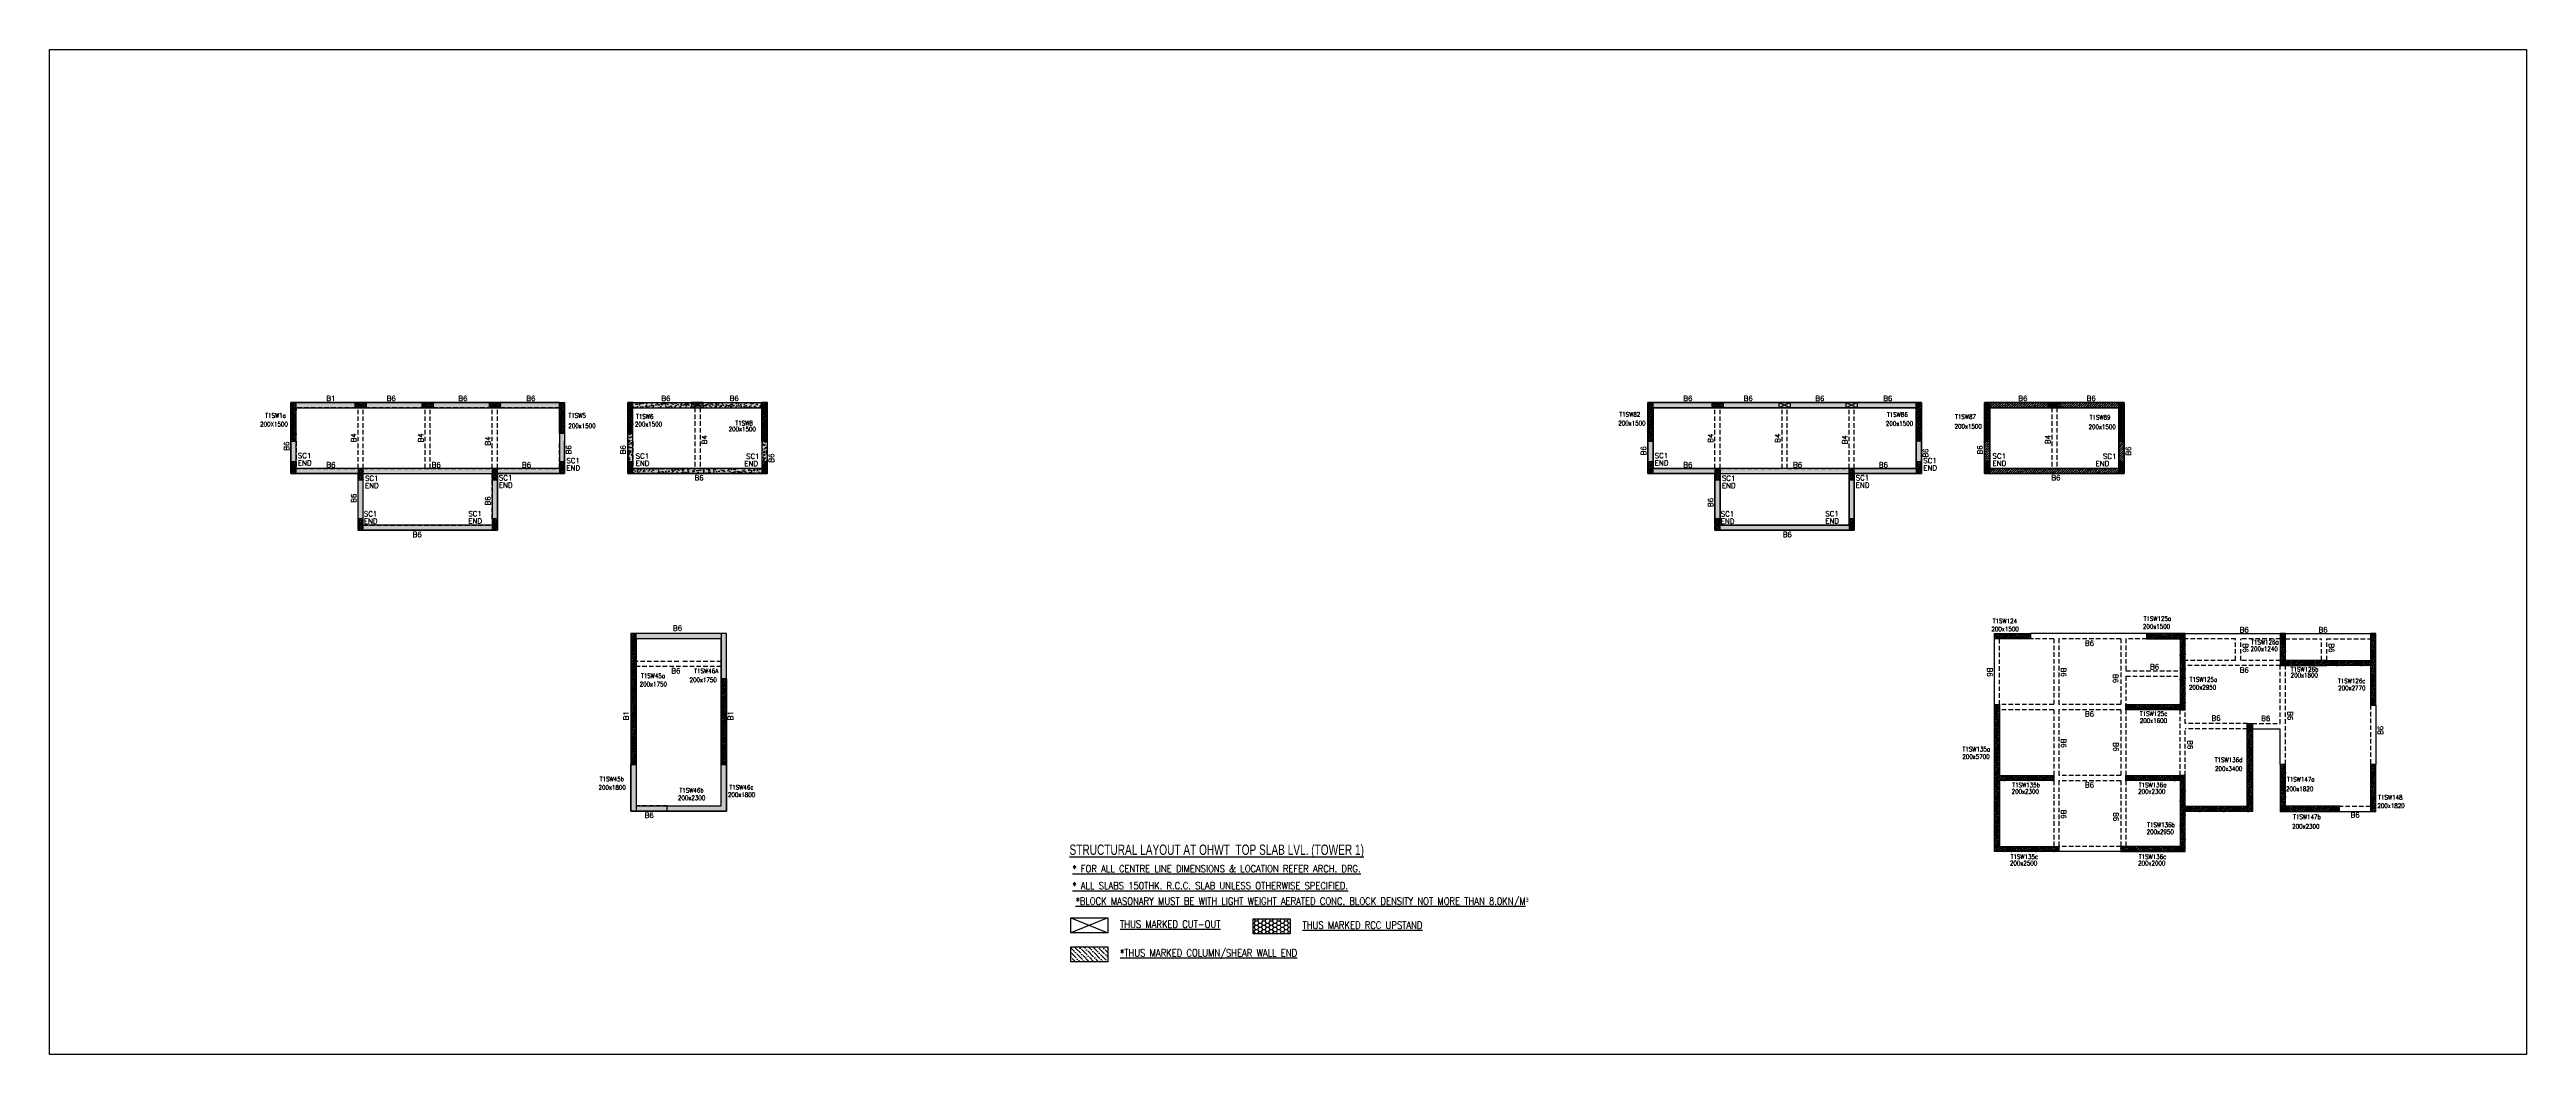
# Model space of a CAD drawing. Header units: millimetres. Extents: x 1078357 to 2594950, y -4969473 to -4636555.
# Drawn here: x 2498978 to 2594950, y -4675934 to -4636994 of the extents above; entities that cross this region are included whole.
import ezdxf

# ---------------------------------------------------------------- set-up
doc = ezdxf.new("R2010")
doc.units = ezdxf.units.MM
doc.header["$PDMODE"] = 35
for name, pattern in [('CENTER', [2, 1.25, -0.25, 0.25, -0.25]), ('CONTINOUS', [0]), ('HIDDEN', [0.375, 0.25, -0.125])]:
    doc.linetypes.add(name, pattern=pattern)
doc.layers.get('0').update_dxf_attribs({"lineweight": 0})
for name, color, linetype in [('B-200x300', 212, 'HIDDEN'), ('B-200x650', 241, 'HIDDEN'), ('NON STR. RCC WALL', 6, 'Continuous'), ('RCC WALL', 6, 'Continuous'), ('S TEXT', 7, 'Continuous'), ('S-COLUMN_SHEAR WALL', 1, 'Continuous'), ('S-CUT OUT', 3, 'Continuous'), ('S-LEGEND', 7, 'Continuous'), ('S.STUB COL', 6, 'Continuous')]:
    doc.layers.add(name, color=color, linetype=linetype)
for name, color, linetype, lineweight in [('Boundary', 40, 'Continuous', 30), ('COL. NO.', 30, 'Continuous', 25), ('COL. SIZE', 7, 'Continuous', 25), ('Origin', 40, 'Continuous', 30), ('RCC UPSTAND', 43, 'Continuous', 30)]:
    doc.layers.add(name, color=color, linetype=linetype, lineweight=lineweight)
doc.styles.add('ROMANS', font='romans.shx', dxfattribs={"width": 0.85})
doc.styles.add('SANSSERIF', font='sas_____.pfb')
pattern_1 = [(45, (2511031.77, -4821952.45), (33.67596, 123.478522), [158.75, -31.75, 0, -31.75])]
pattern_2 = [(45, (3444725.58, -9359796.776), (25.25697034, 92.60889125), [119.0625, -23.8125, 0, -23.8125])]
pattern_3 = [(45, (3444725.58, -9359796.776), (25.25697034, 92.60889125), [119.0625, -23.8125, 0, -23.8125])]
pattern_4 = [(45, (3463934.174, -9366698.59), (25.25697034, 92.60889125), [119.0625, -23.8125, 0, -23.8125])]

msp = doc.modelspace()

# ---------------------------------------------------------------- hatches: boundary and pattern name
at = {"linetype": 'CONTINOUS', "ltscale": 700}
h = msp.add_hatch(dxfattribs=at)
h.set_pattern_fill('ANSI36', color=8, scale=15)
h.set_pattern_definition(pattern_3)
h.paths.add_polyline_path([(2510806.8, -4650673.8), (2510806.8, -4650873.8), (2511256.8, -4650873.8), (2511256.8, -4650673.8)])
h = msp.add_hatch(dxfattribs=at)
h.set_pattern_fill('ANSI36', color=8, scale=15)
h.set_pattern_definition(pattern_3)
h.paths.add_polyline_path([(2513406.8, -4650673.7), (2513406.8, -4650873.7), (2513856.8, -4650873.7), (2513856.8, -4650673.7)])
h = msp.add_hatch(dxfattribs=at)
h.set_pattern_fill('ANSI36', color=8, scale=15)
h.set_pattern_definition(pattern_3)
h.paths.add_polyline_path([(2516006.8, -4650673.8), (2516006.8, -4650873.8), (2516456.8, -4650873.8), (2516456.8, -4650673.8)])
h = msp.add_hatch(dxfattribs=at)
h.set_pattern_fill('ANSI36', color=8, scale=15)
h.set_pattern_definition(pattern_3)
h.paths.add_polyline_path([(2563381.8, -4650673.8), (2563381.8, -4650873.8), (2563831.8, -4650873.8), (2563831.8, -4650673.8)])
h = msp.add_hatch(dxfattribs=at)
h.set_pattern_fill('ANSI36', color=8, scale=15)
h.set_pattern_definition(pattern_3)
h.paths.add_polyline_path([(2576431.8, -4650673.8), (2576431.8, -4650873.8), (2576881.8, -4650873.8), (2576881.8, -4650673.8)])
h = msp.add_hatch(dxfattribs=at)
h.set_pattern_fill('ANSI36', color=8, scale=15)
h.set_pattern_definition(pattern_3)
h.paths.add_polyline_path([(2508331.8, -4653423.8), (2508531.8, -4653423.8), (2508531.8, -4652973.8), (2508331.8, -4652973.8)])
h = msp.add_hatch(dxfattribs=at)
h.set_pattern_fill('ANSI36', color=8, scale=15)
h.set_pattern_definition(pattern_3)
h.paths.add_polyline_path([(2510931.8, -4653673.8), (2511131.8, -4653673.8), (2511131.8, -4653223.8), (2510931.8, -4653223.8)])
h = msp.add_hatch(dxfattribs=at)
h.set_pattern_fill('ANSI36', color=8, scale=15)
h.set_pattern_definition(pattern_3)
h.paths.add_polyline_path([(2516131.8, -4653673.8), (2516331.8, -4653673.8), (2516331.8, -4653223.8), (2516131.8, -4653223.8)])
h = msp.add_hatch(dxfattribs=at)
h.set_pattern_fill('ANSI36', color=8, scale=15)
h.set_pattern_definition(pattern_3)
h.paths.add_polyline_path([(2518731.8, -4653423.8), (2518931.8, -4653423.8), (2518931.8, -4652973.8), (2518731.8, -4652973.8)])
h = msp.add_hatch(dxfattribs=at)
h.set_pattern_fill('ANSI36', color=8, scale=15)
h.set_pattern_definition(pattern_3)
h.paths.add_polyline_path([(2521381.8, -4653423.8), (2521581.8, -4653423.8), (2521581.8, -4652973.8), (2521381.8, -4652973.8)])
h = msp.add_hatch(dxfattribs=at)
h.set_pattern_fill('ANSI36', color=8, scale=15)
h.set_pattern_definition(pattern_3)
h.paths.add_polyline_path([(2526581.8, -4653423.8), (2526781.8, -4653423.8), (2526781.8, -4652973.8), (2526581.8, -4652973.8)])
h = msp.add_hatch(dxfattribs=at)
h.set_pattern_fill('ANSI36', color=8, scale=15)
h.set_pattern_definition(pattern_3)
h.paths.add_polyline_path([(2560906.8, -4653423.8), (2561106.8, -4653423.8), (2561106.8, -4652973.8), (2560906.8, -4652973.8)])
h = msp.add_hatch(dxfattribs=at)
h.set_pattern_fill('ANSI36', color=8, scale=15)
h.set_pattern_definition(pattern_3)
h.paths.add_polyline_path([(2563506.8, -4653673.8), (2563706.8, -4653673.8), (2563706.8, -4653223.8), (2563506.8, -4653223.8)])
h = msp.add_hatch(dxfattribs=at)
h.set_pattern_fill('ANSI36', color=8, scale=15)
h.set_pattern_definition(pattern_3)
h.paths.add_polyline_path([(2568706.8, -4653673.8), (2568906.8, -4653673.8), (2568906.8, -4653223.8), (2568706.8, -4653223.8)])
h = msp.add_hatch(dxfattribs=at)
h.set_pattern_fill('ANSI36', color=8, scale=15)
h.set_pattern_definition(pattern_3)
h.paths.add_polyline_path([(2571306.8, -4653423.8), (2571506.8, -4653423.8), (2571506.8, -4652973.8), (2571306.8, -4652973.8)])
h = msp.add_hatch(dxfattribs=at)
h.set_pattern_fill('ANSI36', color=8, scale=15)
h.set_pattern_definition(pattern_3)
h.paths.add_polyline_path([(2573956.8, -4653415.6), (2574156.8, -4653415.6), (2574156.8, -4652965.6), (2573956.8, -4652965.6)])
h = msp.add_hatch(dxfattribs=at)
h.set_pattern_fill('ANSI36', color=8, scale=15)
h.set_pattern_definition(pattern_3)
h.paths.add_polyline_path([(2579156.8, -4653415.6), (2579356.8, -4653415.6), (2579356.8, -4652965.6), (2579156.8, -4652965.6)])
h = msp.add_hatch(dxfattribs=at)
h.set_pattern_fill('ANSI36', color=8, scale=15)
h.set_pattern_definition(pattern_3)
h.paths.add_polyline_path([(2510931.8, -4655623.7), (2511131.8, -4655623.7), (2511131.8, -4655173.7), (2510931.8, -4655173.7)])
h = msp.add_hatch(dxfattribs=at)
h.set_pattern_fill('ANSI36', color=8, scale=15)
h.set_pattern_definition(pattern_3)
h.paths.add_polyline_path([(2516131.8, -4655623.7), (2516331.8, -4655623.7), (2516331.8, -4655173.7), (2516131.8, -4655173.7)])
h = msp.add_hatch(dxfattribs=at)
h.set_pattern_fill('ANSI36', color=8, scale=15)
h.set_pattern_definition(pattern_3)
h.paths.add_polyline_path([(2563506.8, -4655623.8), (2563706.8, -4655623.8), (2563706.8, -4655173.8), (2563506.8, -4655173.8)])
h = msp.add_hatch(dxfattribs=at)
h.set_pattern_fill('ANSI36', color=8, scale=15)
h.set_pattern_definition(pattern_3)
h.paths.add_polyline_path([(2568706.8, -4655623.8), (2568906.8, -4655623.8), (2568906.8, -4655173.8), (2568706.8, -4655173.8)])
at = {"layer": 'RCC UPSTAND'}
h = msp.add_hatch(dxfattribs=at)
h.set_pattern_fill('HONEY', color=8, scale=15)
h.set_pattern_definition([(0, (1413807.055, -137933.264), (71.4375, 41.24445968), [47.625, -95.25]), (120, (1413807.055, -137933.264), (-71.43749984, 41.24445995), [47.625, -95.25]), (60, (1413807.055, -137933.264), (1.6e-07, 82.48891962), [-95.25, 47.625])])
h.paths.add_polyline_path([(2508331.8, -4650673.8), (2518931.8, -4650673.8), (2518931.8, -4653423.8), (2516331.8, -4653423.8), (2516331.8, -4655623.7), (2510931.8, -4655623.7), (2510931.8, -4653423.8), (2508331.8, -4653423.8)])
h.paths.add_polyline_path([(2508531.8, -4650873.8), (2518731.8, -4650873.8), (2518731.8, -4653223.8), (2516131.8, -4653223.8), (2516131.8, -4655423.7), (2511131.8, -4655423.7), (2511131.8, -4653223.8), (2508531.8, -4653223.8)], flags=16)
h = msp.add_hatch(dxfattribs=at)
h.set_pattern_fill('HONEY', color=8, scale=15)
h.set_pattern_definition([(0, (316582.34, 4546085.923), (71.4375, 41.24445968), [47.625, -95.25]), (120, (316582.34, 4546085.923), (-71.43749984, 41.24445995), [47.625, -95.25]), (60, (316582.34, 4546085.923), (1.6e-07, 82.48891962), [-95.25, 47.625])])
h.paths.add_polyline_path([(2521381.8, -4650673.8), (2526781.8, -4650673.8), (2526781.8, -4653423.8), (2521381.8, -4653423.8)])
h.paths.add_polyline_path([(2521581.8, -4650873.8), (2526581.8, -4650873.8), (2526581.8, -4653223.8), (2521581.8, -4653223.8)], flags=16)
h = msp.add_hatch(dxfattribs=at)
h.set_pattern_fill('HONEY', color=8, scale=15, angle=180)
h.set_pattern_definition([(0, (1401235.126, -137933.227), (71.4375, 41.24445968), [47.625, -95.25]), (120, (1401235.126, -137933.227), (-71.43749984, 41.24445995), [47.625, -95.25]), (60, (1401235.126, -137933.227), (1.6e-07, 82.48891962), [-95.25, 47.625])])
h.paths.add_polyline_path([(2571506.8, -4650673.7), (2560906.8, -4650673.7), (2560906.8, -4653423.8), (2563506.8, -4653423.8), (2563506.8, -4655623.7), (2568906.8, -4655623.7), (2568906.8, -4653423.8), (2571506.8, -4653423.8)])
h.paths.add_polyline_path([(2571306.8, -4650873.7), (2561106.8, -4650873.7), (2561106.8, -4653223.8), (2563706.8, -4653223.8), (2563706.8, -4655423.7), (2568706.8, -4655423.7), (2568706.8, -4653223.8), (2571306.8, -4653223.8)], flags=16)
h = msp.add_hatch(dxfattribs=at)
h.set_pattern_fill('HONEY', color=8, scale=15, angle=180)
h.set_pattern_definition([(0, (324910.41, 4546085.913), (71.4375, 41.24445968), [47.625, -95.25]), (120, (324910.41, 4546085.913), (-71.43749984, 41.24445995), [47.625, -95.25]), (60, (324910.41, 4546085.913), (1.6e-07, 82.48891962), [-95.25, 47.625])])
h.paths.add_polyline_path([(2579356.8, -4650673.8), (2573956.8, -4650673.8), (2573956.8, -4653423.8), (2579356.8, -4653423.8)])
h.paths.add_polyline_path([(2579156.8, -4650873.8), (2574156.8, -4650873.8), (2574156.8, -4653223.8), (2579156.8, -4653223.8)], flags=16)
h = msp.add_hatch(dxfattribs=at)
h.set_pattern_fill('HONEY', color=8, scale=15)
h.set_pattern_definition([(0, (2511031.77, -4821952.45), (71.4375, 41.24446), [47.625, -95.25]), (120, (2511031.77, -4821952.45), (-71.4375, 41.24446), [47.625, -95.25]), (60, (2511031.77, -4821952.45), (2e-07, 82.48892), [-95.25, 47.625])])
h.paths.add_polyline_path([(2521506.8, -4666503.8), (2525206.8, -4666503.8), (2525206.8, -4659623.9), (2521506.8, -4659623.9)])
h.paths.add_polyline_path([(2521706.8, -4666303.8), (2525006.8, -4666303.8), (2525006.8, -4659823.9), (2521706.8, -4659823.9)], flags=16)
h = msp.add_hatch(dxfattribs=at)
h.set_pattern_fill('HONEY', color=8, scale=30)
h.set_pattern_definition([(0, (2479408.38, -4712661.82), (142.875, 82.48892), [95.25, -190.5]), (120, (2479408.38, -4712661.82), (-142.875, 82.48892), [95.25, -190.5]), (60, (2479408.38, -4712661.82), (3e-07, 164.97784), [-190.5, 95.25])])
h.paths.add_polyline_path([(2545616.7, -4670682), (2547052.2, -4670682), (2547052.2, -4671263.4), (2545616.7, -4671263.4)])
at = {"layer": 'RCC WALL', "ltscale": 700}
h = msp.add_hatch(dxfattribs=at)
h.set_pattern_fill('ANSI36', color=8, scale=20)
h.set_pattern_definition([(45, (3608256.486, -9505971.64), (33.67596045, 123.4785217), [158.75, -31.75, 0, -31.75])])
h.paths.add_polyline_path([(2516331.7, -4655623.7), (2516331.7, -4653423.8), (2518931.8, -4653423.8), (2518931.8, -4650673.8), (2508331.8, -4650673.8), (2508331.8, -4653423.8), (2510931.8, -4653423.8), (2510931.8, -4655623.7)])
h.paths.add_polyline_path([(2511131.8, -4655423.7), (2511131.8, -4653423.8), (2516131.7, -4653423.8), (2516131.7, -4655423.7)], flags=16)
h.paths.add_polyline_path([(2508531.8, -4650873.8), (2518731.8, -4650873.8), (2518731.8, -4653223.8), (2508531.8, -4653223.8)], flags=16)
h = msp.add_hatch(dxfattribs=at)
h.set_pattern_fill('AR-CONC', color=8, scale=1.5)
h.set_pattern_definition([(50, (2511031.77, -4783186.92), (273.277, -23.90863), [28.575, -314.325]), (355, (2511031.77, -4783186.92), (-52.86513, 286.58527), [22.86, -251.4609]), (100.45144, (2511054.54, -4783188.9), (220.41187, 262.67663), [24.285, -267.13537]), (46.1842, (2511031.77, -4783110.72), (406.6186, -63.0635), [42.8625, -471.4875]), (96.63556, (2511065.66, -4783115.97), (356.1062, 371.1392), [36.4275, -400.7034]), (351.18415, (2511031.77, -4783110.7), (356.1062, 371.1392), [34.29, -377.1896]), (21, (2511069.87, -4783129.77), (227.4216, -153.3978), [28.575, -314.325]), (326, (2511069.87, -4783129.77), (92.70304, 276.28195), [22.86, -251.46]), (71.45144, (2511088.82, -4783142.55), (320.12463, 122.88415), [24.285, -267.1349]), (37.5, (2511031.77, -4783186.92), (4.632905, 126.83256), [0, -248.412, 0, -255.27, 0, -252.4125]), (7.5, (2511031.77, -4783186.92), (100.2295, 150.27086), [0, -145.542, 0, -242.697, 0, -96.2025]), (327.5, (2510946.81, -4783186.92), (203.38589, -8.593116), [0, -95.25, 0, -297.18, 0, -394.335]), (317.5, (2510908.7, -4783186.92), (222.19377, 38.13974), [0, -123.825, 0, -197.358, 0, -280.035])])
h.paths.add_polyline_path([(2521381.8, -4650673.8), (2521381.8, -4653423.8), (2526781.8, -4653423.8), (2526781.8, -4650673.8)])
h.paths.add_polyline_path([(2521581.8, -4650873.8), (2526581.8, -4650873.8), (2526581.8, -4653223.8), (2521581.8, -4653223.8)], flags=16)
h = msp.add_hatch(dxfattribs=at)
h.set_pattern_fill('ANSI36', color=8, scale=20)
h.set_pattern_definition(pattern_1)
h.paths.add_polyline_path([(2568906.7, -4655623.8), (2568906.7, -4653423.9), (2571506.8, -4653423.9), (2571506.8, -4650673.8), (2560906.8, -4650673.8), (2560906.8, -4653423.9), (2563506.8, -4653423.9), (2563506.8, -4655623.8)])
h.paths.add_polyline_path([(2563706.8, -4655423.8), (2563706.8, -4653423.9), (2568706.7, -4653423.9), (2568706.7, -4655423.8)], flags=16)
h.paths.add_polyline_path([(2561106.8, -4650873.8), (2571306.8, -4650873.8), (2571306.8, -4653223.9), (2561106.8, -4653223.9)], flags=16)
h = msp.add_hatch(dxfattribs=at)
h.set_pattern_fill('ANSI36', color=8, scale=20)
h.set_pattern_definition(pattern_1)
h.paths.add_polyline_path([(2573956.8, -4650673.8), (2573956.8, -4653423.8), (2579356.8, -4653423.8), (2579356.8, -4650673.8)])
h.paths.add_polyline_path([(2574156.8, -4650873.8), (2579156.8, -4650873.8), (2579156.8, -4653223.8), (2574156.8, -4653223.8)], flags=16)
at = {"layer": 'S-COLUMN_SHEAR WALL', "lineweight": 25}
h = msp.add_hatch(dxfattribs=at)
h.set_pattern_fill('ANSI36', color=8, scale=15)
h.set_pattern_definition([(45, (3463934.174, -9366698.59), (25.25697034, 92.60889125), [119.0625, -23.8125, 0, -23.8125])])
h.paths.add_polyline_path([(2508531.8, -4650673.8), (2508331.8, -4650673.8), (2508331.8, -4652173.8), (2508531.8, -4652173.8)])
h = msp.add_hatch(dxfattribs=at)
h.set_pattern_fill('ANSI36', color=8, scale=15)
h.set_pattern_definition(pattern_4)
h.paths.add_polyline_path([(2518731.8, -4651873.8), (2518931.8, -4651873.8), (2518931.8, -4650673.8), (2518731.8, -4650673.8)])
h = msp.add_hatch(dxfattribs=at)
h.set_pattern_fill('ANSI36', color=8, scale=15)
h.set_pattern_definition(pattern_4)
h.paths.add_polyline_path([(2521381.8, -4651873.8), (2521381.8, -4650673.8), (2521581.8, -4650673.8), (2521581.8, -4651873.8)])
h = msp.add_hatch(dxfattribs=at)
h.set_pattern_fill('ANSI36', color=8, scale=15)
h.set_pattern_definition(pattern_4)
h.paths.add_polyline_path([(2526581.8, -4650673.8), (2526781.8, -4650673.8), (2526781.8, -4652173.8), (2526581.8, -4652173.8)])
h = msp.add_hatch(dxfattribs=at)
h.set_pattern_fill('ANSI36', color=8, scale=15)
h.set_pattern_definition(pattern_4)
h.paths.add_polyline_path([(2561106.8, -4650673.8), (2560906.8, -4650673.8), (2560906.8, -4652173.8), (2561106.8, -4652173.8)])
h = msp.add_hatch(dxfattribs=at)
h.set_pattern_fill('ANSI36', color=8, scale=15)
h.set_pattern_definition(pattern_4)
h.paths.add_polyline_path([(2571306.8, -4650673.8), (2571506.8, -4650673.8), (2571506.8, -4652173.8), (2571306.8, -4652173.8)])
h = msp.add_hatch(dxfattribs=at)
h.set_pattern_fill('ANSI36', color=8, scale=15)
h.set_pattern_definition(pattern_4)
h.paths.add_polyline_path([(2574156.8, -4650673.8), (2573956.8, -4650673.8), (2573956.8, -4652173.8), (2574156.8, -4652173.8)])
h = msp.add_hatch(dxfattribs=at)
h.set_pattern_fill('ANSI36', color=8, scale=15)
h.set_pattern_definition(pattern_4)
h.paths.add_polyline_path([(2579356.8, -4650673.9), (2579156.8, -4650673.9), (2579156.8, -4652173.8), (2579356.8, -4652173.8)])
h = msp.add_hatch(dxfattribs=at)
h.set_pattern_fill('ANSI36', color=8, scale=15)
h.set_pattern_definition(pattern_4)
edge = h.paths.add_edge_path()
edge.add_line((2521706.8, -4664703.8), (2521706.7, -4666503.8))
edge.add_line((2521706.7, -4666503.8), (2521506.7, -4666503.8))
edge.add_line((2521506.7, -4666503.8), (2521506.8, -4664703.8))
edge.add_line((2521506.8, -4664703.8), (2521706.8, -4664703.8))
edge.add_line((2525206.8, -4664703.8), (2525206.7, -4666503.9))
edge.add_line((2525206.7, -4666503.9), (2522906.7, -4666503.8))
edge.add_line((2522906.7, -4666503.8), (2522906.7, -4666303.8))
edge.add_line((2522906.7, -4666303.8), (2525006.7, -4666303.9))
edge.add_line((2525006.7, -4666303.9), (2525006.8, -4664703.8))
edge.add_line((2525006.8, -4664703.8), (2525206.8, -4664703.8))
edge.add_line((2525006.8, -4659623.9), (2525006.8, -4661373.8))
edge.add_line((2525006.8, -4661373.8), (2525206.8, -4661373.8))
edge.add_line((2525206.8, -4661373.8), (2525206.8, -4659623.9))
edge.add_line((2525206.8, -4659623.9), (2525006.8, -4659623.9))
h = msp.add_hatch(dxfattribs=at)
h.set_pattern_fill('ANSI36', color=8, scale=15)
h.set_pattern_definition(pattern_4)
h.paths.add_polyline_path([(2521706.8, -4661373.8), (2521706.8, -4659623.8), (2521506.8, -4659623.8), (2521506.8, -4661373.8)])
at = {"layer": 'S-COLUMN_SHEAR WALL', "linetype": 'CENTER', "ltscale": 700}
h = msp.add_hatch(dxfattribs=at)
h.set_pattern_fill('ANSI36', color=8, scale=15)
h.set_pattern_definition(pattern_3)
h.paths.add_polyline_path([(2575731.8, -4659623.9), (2575731.8, -4659823.9), (2574331.8, -4659823.9), (2574331.8, -4659623.9)])
h = msp.add_hatch(dxfattribs=at)
h.set_pattern_fill('ANSI36', color=8, scale=15)
h.set_pattern_definition(pattern_2)
h.paths.add_polyline_path([(2580231.8, -4659823.9), (2581531.8, -4659823.9), (2581531.8, -4662573.9), (2581731.8, -4662573.9), (2581731.8, -4659623.9), (2580231.8, -4659623.9)])
h = msp.add_hatch(dxfattribs=at)
h.set_pattern_fill('ANSI36', color=8, scale=15)
h.set_pattern_definition(pattern_3)
h.paths.add_polyline_path([(2585611.7, -4659623.9), (2585411.7, -4659623.9), (2585411.7, -4660663.9), (2585611.7, -4660663.9)])
h = msp.add_hatch(dxfattribs=at)
h.set_pattern_fill('ANSI36', color=8, scale=15)
h.set_pattern_definition(pattern_3)
h.paths.add_polyline_path([(2589111.8, -4659623.9), (2588911.8, -4659623.9), (2588911.8, -4662393.9), (2589111.8, -4662393.9)])
h = msp.add_hatch(dxfattribs=at)
h.set_pattern_fill('ANSI36', color=8, scale=15)
h.set_pattern_definition(pattern_2)
h.paths.add_polyline_path([(2585411.7, -4660863.9), (2587211.7, -4660863.9), (2587211.7, -4660663.9), (2585411.7, -4660663.9)])
h = msp.add_hatch(dxfattribs=at)
h.set_pattern_fill('ANSI36', color=8, scale=15)
h.set_pattern_definition(pattern_2)
h.paths.add_polyline_path([(2588911.7, -4660663.9), (2588911.7, -4660863.9), (2587211.7, -4660863.9), (2587211.7, -4660663.9)])
at = {"layer": 'S-COLUMN_SHEAR WALL', "lineweight": 25}
h = msp.add_hatch(dxfattribs=at)
h.set_pattern_fill('ANSI36', color=8, scale=15)
h.set_pattern_definition(pattern_4)
h.paths.add_polyline_path([(2521706.5, -4664703.8), (2521706.8, -4661373.8), (2521507.3, -4661373.8), (2521507, -4664703.8)])
h = msp.add_hatch(dxfattribs=at)
h.set_pattern_fill('ANSI36', color=8, scale=15)
h.set_pattern_definition(pattern_4)
h.paths.add_polyline_path([(2525206.5, -4664703.8), (2525206.8, -4661373.8), (2525007.3, -4661373.8), (2525007, -4664703.8)])
at = {"layer": 'S-COLUMN_SHEAR WALL', "linetype": 'CENTER', "ltscale": 700}
h = msp.add_hatch(dxfattribs=at)
h.set_pattern_fill('ANSI36', color=8, scale=15)
h.set_pattern_definition(pattern_3)
h.paths.add_polyline_path([(2576631.8, -4665123.9), (2576631.8, -4665323.9), (2574531.8, -4665323.9), (2574531.8, -4667873.9), (2576831.8, -4667873.9), (2576831.8, -4668073.9), (2574331.8, -4668073.9), (2574331.8, -4662373.9), (2574531.8, -4662373.9), (2574531.8, -4665123.9)])
h = msp.add_hatch(dxfattribs=at)
h.set_pattern_fill('ANSI36', color=8, scale=15)
h.set_pattern_definition(pattern_2)
h.paths.add_polyline_path([(2580131.8, -4662373.9), (2580131.8, -4662573.9), (2579431.7, -4662573.9), (2579431.7, -4662373.9)])
h = msp.add_hatch(dxfattribs=at)
h.set_pattern_fill('ANSI36', color=8, scale=15)
h.set_pattern_definition(pattern_2)
h.paths.add_polyline_path([(2581531.8, -4662373.9), (2581531.8, -4662573.9), (2580131.8, -4662573.9), (2580131.8, -4662373.9)])
h = msp.add_hatch(dxfattribs=at)
h.set_pattern_fill('ANSI36', color=8, scale=15)
h.set_pattern_definition(pattern_2)
h.paths.add_polyline_path([(2584131.8, -4663113.9), (2584131.8, -4666513.9), (2584331.8, -4666513.9), (2584331.8, -4663113.9)])
h = msp.add_hatch(dxfattribs=at)
h.set_pattern_fill('ANSI36', color=8, scale=15)
h.set_pattern_definition(pattern_2)
h.paths.add_polyline_path([(2579231.8, -4668073.9), (2581731.8, -4668073.9), (2581731.8, -4665123.9), (2581531.7, -4665123.8), (2581531.7, -4665323.8), (2581531.7, -4667873.9), (2579231.8, -4667873.9), (2579231.8, -4668073.9)], is_closed=False)
h = msp.add_hatch(dxfattribs=at)
h.set_pattern_fill('ANSI36', color=8, scale=15)
h.set_pattern_definition(pattern_2)
h.paths.add_polyline_path([(2579431.7, -4665123.8), (2581531.7, -4665123.8), (2581531.7, -4665323.8), (2579431.7, -4665323.8)])
h = msp.add_hatch(dxfattribs=at)
h.set_pattern_fill('ANSI36', color=8, scale=15)
h.set_pattern_definition(pattern_3)
h.paths.add_polyline_path([(2585411.7, -4666513.9), (2587711.7, -4666513.9), (2587711.7, -4666313.9), (2585611.7, -4666313.9), (2585611.8, -4664693.9), (2585411.8, -4664693.9)])
h = msp.add_hatch(dxfattribs=at)
h.set_pattern_fill('ANSI36', color=8, scale=15)
h.set_pattern_definition(pattern_3)
h.paths.add_polyline_path([(2589111.8, -4664693.9), (2588911.8, -4664693.9), (2588911.8, -4666513.9), (2589111.8, -4666513.9)])
h = msp.add_hatch(dxfattribs=at)
h.set_pattern_fill('ANSI36', color=8, scale=15)
h.set_pattern_definition(pattern_2)
h.paths.add_polyline_path([(2584131.8, -4666313.9), (2584131.8, -4666513.9), (2581731.8, -4666513.9), (2581731.8, -4666313.9)])
at = {"layer": 'S.STUB COL'}
h = msp.add_hatch(dxfattribs=at)
h.set_pattern_fill('ANSI36', color=8, scale=40, angle=90)
h.set_pattern_definition([(135, (1393861.73, 83124.6), (-246.9570433, 67.351921), [317.5, -63.5, 0, -63.5])])
h.paths.add_polyline_path([(2538545.8, -4671758.7), (2539981.3, -4671758.7), (2539981.3, -4672340.1), (2538545.8, -4672340.1)])

# ---------------------------------------------------------------- linework, layer by layer
at = {"layer": 'B-200x300', "linetype": 'HIDDEN', "ltscale": 700}
for p, q in [((2510931.8, -4653223.8, 0), (2510931.8, -4650873.8, 0)), ((2511131.8, -4653223.8, 0), (2511131.8, -4650873.8, 0)), ((2513531.8, -4653223.8, 0), (2513531.8, -4650873.7, 0)), ((2513731.8, -4653223.8, 0), (2513731.8, -4650873.7, 0)), ((2516131.8, -4653223.8, 0), (2516131.8, -4650873.8, 0)), ((2516331.8, -4653223.8, 0), (2516331.8, -4650873.8, 0)), ((2523981.8, -4650873.8, 0), (2523981.8, -4653223.8, 0)), ((2524181.8, -4650873.8, 0), (2524181.8, -4653223.8, 0)), ((2563506.8, -4653223.9, 0), (2563506.8, -4650873.8, 0)), ((2563706.8, -4653223.9, 0), (2563706.8, -4650873.8, 0)), ((2566106.8, -4653223.9, 0), (2566106.8, -4650873.8, 0)), ((2566306.8, -4653223.9, 0), (2566306.8, -4650873.8, 0)), ((2568706.8, -4653223.9, 0), (2568706.8, -4650873.8, 0)), ((2568906.8, -4653223.9, 0), (2568906.8, -4650873.8, 0)), ((2576556.8, -4650873.8, 0), (2576556.8, -4653223.8, 0)), ((2576756.8, -4650873.8, 0), (2576756.8, -4653223.8, 0))]:
    msp.add_line(p, q, dxfattribs=at)
at = {"layer": 'B-200x650', "linetype": 'CONTINOUS', "ltscale": 700}
for p, q in [((2518731.8, -4650673.7, 0), (2508531.8, -4650673.7, 0)), ((2521581.8, -4650673.8, 0), (2526581.8, -4650673.8, 0)), ((2571306.8, -4650673.8, 0), (2561106.8, -4650673.8, 0)), ((2574156.8, -4650673.8, 0), (2579156.8, -4650673.8, 0)), ((2508331.8, -4652173.8, 0), (2508331.8, -4653423.8, 0)), ((2518931.8, -4653423.8, 0), (2518931.8, -4652173.8, 0)), ((2521381.8, -4652173.8, 0), (2521381.8, -4653423.8, 0)), ((2526781.8, -4652173.8, 0), (2526781.8, -4653423.8, 0)), ((2560906.8, -4652173.8, 0), (2560906.8, -4653423.9, 0)), ((2571506.8, -4653423.9, 0), (2571506.8, -4652173.8, 0)), ((2573956.8, -4652173.8, 0), (2573956.8, -4653423.8, 0)), ((2579356.8, -4652173.8, 0), (2579356.8, -4653423.8, 0)), ((2508331.8, -4653423.8, 0), (2510931.8, -4653423.8, 0)), ((2510931.8, -4655623.7, 0), (2510931.8, -4653423.8, 0)), ((2516331.8, -4655623.7, 0), (2516331.8, -4653423.8, 0)), ((2516331.8, -4653423.8, 0), (2518931.8, -4653423.8, 0)), ((2521381.8, -4653423.8, 0), (2526781.8, -4653423.8, 0)), ((2560906.8, -4653423.9, 0), (2563506.8, -4653423.9, 0)), ((2563506.8, -4655623.8, 0), (2563506.8, -4653423.9, 0)), ((2568906.8, -4655623.8, 0), (2568906.8, -4653423.9, 0)), ((2568906.8, -4653423.9, 0), (2571506.8, -4653423.9, 0)), ((2573956.8, -4653423.8, 0), (2579356.8, -4653423.8, 0)), ((2510931.8, -4655623.7, 0), (2516331.8, -4655623.7, 0)), ((2563506.8, -4655623.8, 0), (2568906.8, -4655623.8, 0)), ((2574331.8, -4662374.6, 0), (2574331.8, -4659824.6, 0)), ((2580231.8, -4659624.6, 0), (2575731.8, -4659624.6, 0)), ((2581731.8, -4659624.6, 0), (2588911.8, -4659624.6, 0)), ((2584331.8, -4663314.6, 0), (2585411.8, -4663314.6, 0)), ((2585411.8, -4664694.6, 0), (2585411.8, -4663314.6, 0)), ((2522906.8, -4666503.8, 0), (2521706.8, -4666503.8, 0)), ((2587671.8, -4666514.6, 0), (2588911.8, -4666514.6, 0)), ((2579231.8, -4668074.6, 0), (2576831.8, -4668074.6, 0))]:
    msp.add_line(p, q, dxfattribs=at)
at = {"layer": 'B-200x650', "linetype": 'HIDDEN', "ltscale": 700}
for p, q in [((2518731.8, -4650873.7, 0), (2508531.8, -4650873.7, 0)), ((2521581.8, -4650873.8, 0), (2526581.8, -4650873.8, 0)), ((2571306.8, -4650873.8, 0), (2561106.8, -4650873.8, 0)), ((2574156.8, -4650873.8, 0), (2579156.8, -4650873.8, 0)), ((2508531.8, -4652173.8, 0), (2508531.8, -4653223.8, 0)), ((2518731.8, -4653223.8, 0), (2518731.8, -4652173.8, 0)), ((2521581.8, -4652173.8, 0), (2521581.8, -4653223.8, 0)), ((2526581.8, -4652173.8, 0), (2526581.8, -4653223.8, 0)), ((2561106.8, -4652173.8, 0), (2561106.8, -4653223.9, 0)), ((2571306.8, -4653223.9, 0), (2571306.8, -4652173.8, 0)), ((2574156.8, -4652173.8, 0), (2574156.8, -4653223.8, 0)), ((2579156.8, -4652173.8, 0), (2579156.8, -4653223.8, 0)), ((2508531.8, -4653223.8, 0), (2510931.8, -4653223.8, 0)), ((2511131.8, -4653223.8, 0), (2516131.8, -4653223.8, 0)), ((2511131.8, -4655423.7, 0), (2511131.8, -4653423.8, 0)), ((2511131.8, -4653423.8, 0), (2516131.8, -4653423.8, 0)), ((2516131.8, -4655173.7, 0), (2516131.8, -4653423.8, 0)), ((2516331.8, -4653223.8, 0), (2518731.8, -4653223.8, 0)), ((2521581.8, -4653223.8, 0), (2523981.8, -4653223.8, 0)), ((2524181.8, -4653223.8, 0), (2526581.8, -4653223.8, 0)), ((2561106.8, -4653223.9, 0), (2563506.8, -4653223.9, 0)), ((2563706.8, -4653223.9, 0), (2566106.8, -4653223.9, 0)), ((2563706.8, -4655423.8, 0), (2563706.8, -4653423.9, 0)), ((2563706.8, -4653423.9, 0), (2568706.8, -4653423.9, 0)), ((2566306.8, -4653223.9, 0), (2568706.8, -4653223.9, 0)), ((2568706.8, -4655173.7, 0), (2568706.8, -4653423.9, 0)), ((2568906.8, -4653223.9, 0), (2571306.8, -4653223.9, 0)), ((2574156.8, -4653223.8, 0), (2576556.8, -4653223.8, 0)), ((2576756.8, -4653223.8, 0), (2579156.8, -4653223.8, 0)), ((2511131.8, -4655423.7, 0), (2516131.8, -4655423.7, 0)), ((2563706.8, -4655423.8, 0), (2568706.8, -4655423.8, 0)), ((2525006.8, -4659823.8, 0), (2521706.8, -4659823.8, 0)), ((2574531.8, -4662374.6, 0), (2574531.8, -4659824.6, 0)), ((2576631.8, -4659824.6, 0), (2575731.8, -4659824.6, 0)), ((2576631.8, -4659824.6, 0), (2576631.8, -4662374.6, 0)), ((2576831.8, -4659824.6, 0), (2576831.8, -4662374.6, 0)), ((2579231.8, -4659824.6, 0), (2576831.8, -4659824.6, 0)), ((2579231.8, -4659824.6, 0), (2579231.8, -4662374.6, 0)), ((2579431.8, -4659824.6, 0), (2579431.8, -4661074.6, 0)), ((2580231.8, -4659824.6, 0), (2579431.8, -4659824.6, 0)), ((2583681.8, -4659824.6, 0), (2581731.8, -4659824.6, 0)), ((2583681.8, -4660664.7, 0), (2583681.8, -4659824.6, 0)), ((2585411.8, -4659824.6, 0), (2583881.8, -4659824.6, 0)), ((2583881.8, -4660664.7, 0), (2583881.8, -4659824.6, 0)), ((2585611.8, -4659824.6, 0), (2587011.8, -4659824.6, 0)), ((2587011.8, -4660664.7, 0), (2587011.8, -4659824.6, 0)), ((2587211.8, -4660664.7, 0), (2587211.8, -4659824.6, 0)), ((2587211.8, -4659824.6, 0), (2588911.8, -4659824.6, 0)), ((2523356.8, -4660703.9, 0), (2521706.8, -4660703.9, 0)), ((2525006.8, -4660903.9, 0), (2521706.8, -4660903.9, 0)), ((2525006.8, -4660703.9, 0), (2523506.8, -4660703.9, 0)), ((2579431.8, -4661074.6, 0), (2581531.8, -4661074.6, 0)), ((2579431.8, -4661274.6, 0), (2579431.8, -4662374.6, 0)), ((2579431.8, -4661274.6, 0), (2581531.8, -4661274.6, 0)), ((2583681.8, -4660664.7, 0), (2581731.8, -4660664.7, 0)), ((2585411.8, -4660864.7, 0), (2581731.8, -4660864.7, 0)), ((2585411.8, -4660664.7, 0), (2583881.8, -4660664.7, 0)), ((2585411.8, -4663114.6, 0), (2585411.8, -4660864.7, 0)), ((2585611.8, -4664694.6, 0), (2585611.8, -4660864.7, 0)), ((2576631.8, -4662374.6, 0), (2574531.8, -4662374.6, 0)), ((2576631.8, -4662574.6, 0), (2574531.8, -4662574.6, 0)), ((2576631.8, -4662574.6, 0), (2576631.8, -4665124.6, 0)), ((2579231.8, -4662374.6, 0), (2576831.8, -4662374.6, 0)), ((2576831.8, -4662574.6, 0), (2576831.8, -4665124.6, 0)), ((2579231.8, -4662574.6, 0), (2576831.8, -4662574.6, 0)), ((2579231.8, -4662574.6, 0), (2579231.8, -4665124.6, 0)), ((2579431.8, -4662574.6, 0), (2579431.8, -4665124.6, 0)), ((2581531.8, -4665124.6, 0), (2581531.8, -4662574.6, 0)), ((2581731.8, -4663114.6, 0), (2581731.8, -4662574.6, 0)), ((2584131.8, -4663114.6, 0), (2581731.8, -4663114.6, 0)), ((2584331.8, -4663114.6, 0), (2585411.8, -4663114.6, 0)), ((2588911.8, -4662394.6, 0), (2588911.8, -4664694.6, 0)), ((2584131.8, -4663314.6, 0), (2581731.8, -4663314.6, 0)), ((2581731.8, -4665124.6, 0), (2581731.8, -4663314.6, 0)), ((2579231.8, -4665124.6, 0), (2576831.8, -4665124.6, 0)), ((2576631.8, -4665324.6, 0), (2576631.8, -4667874.6, 0)), ((2576831.8, -4665324.6, 0), (2576831.8, -4667914.6, 0)), ((2579231.8, -4665324.6, 0), (2576831.8, -4665324.6, 0)), ((2579231.8, -4665324.6, 0), (2579231.8, -4667914.6, 0)), ((2579431.8, -4665324.6, 0), (2579431.8, -4667874.6, 0)), ((2522906.8, -4666303.8, 0), (2521706.8, -4666303.8, 0)), ((2587671.8, -4666314.6, 0), (2588911.8, -4666314.6, 0)), ((2579231.8, -4667874.6, 0), (2576831.8, -4667874.6, 0))]:
    msp.add_line(p, q, dxfattribs=at)
at = {"layer": 'B-200x650', "linetype": 'Continuous', "ltscale": 700}
for p, q in [((2525006.8, -4659623.8, 0), (2521706.8, -4659623.8, 0)), ((2589111.8, -4662394.6, 0), (2589111.8, -4664694.6, 0))]:
    msp.add_line(p, q, dxfattribs=at)
at = {"layer": 'B-200x650', "linetype": 'Continuous', "ltscale": 700, "elevation": 0}
for points in [[(2521706.8, -4661373.8), (2521506.8, -4661373.8), (2521506.8, -4664703.8), (2521706.8, -4664703.8)], [(2525006.8, -4661373.8), (2525206.8, -4661373.8), (2525206.8, -4664703.8), (2525006.8, -4664703.8)]]:
    msp.add_lwpolyline(points, close=True, dxfattribs=at)
at = {"layer": 'Boundary', "ltscale": 700, "elevation": 0}
msp.add_lwpolyline([(2498978, -4636994.1), (2594949.6, -4636994.1), (2594949.6, -4675933.7), (2498978, -4675933.7)], close=True, dxfattribs=at)
at = {"layer": 'NON STR. RCC WALL', "elevation": 0}
for points in [[(2588911.7, -4660663.9), (2588911.7, -4660863.9), (2587211.7, -4660863.9), (2587211.7, -4660663.9)], [(2521706.5, -4664703.8), (2521706.8, -4661373.8), (2521507.3, -4661373.8), (2521507, -4664703.8)], [(2525206.5, -4664703.8), (2525206.8, -4661373.8), (2525007.3, -4661373.8), (2525007, -4664703.8)], [(2580131.8, -4662373.9), (2580131.8, -4662573.9), (2579431.7, -4662573.9), (2579431.7, -4662373.9)], [(2584131.8, -4666313.9), (2584131.8, -4666513.9), (2581731.8, -4666513.9), (2581731.8, -4666313.9)]]:
    msp.add_lwpolyline(points, close=True, dxfattribs=at)
at = {"layer": 'Origin', "ltscale": 700}
msp.add_point((2581531.7, -4667873.9, 0), dxfattribs=at)
at = {"layer": 'RCC UPSTAND', "color": 1, "elevation": 0}
for points in [[(2508331.8, -4650673.8), (2518931.8, -4650673.8), (2518931.8, -4653423.8), (2516331.8, -4653423.8), (2516331.8, -4655623.7), (2510931.8, -4655623.7), (2510931.8, -4653423.8), (2508331.8, -4653423.8), (2508331.8, -4650673.8)], [(2571506.8, -4650673.7), (2560906.8, -4650673.7), (2560906.8, -4653423.8), (2563506.8, -4653423.8), (2563506.8, -4655623.7), (2568906.8, -4655623.7), (2568906.8, -4653423.8), (2571506.8, -4653423.8), (2571506.8, -4650673.7)]]:
    msp.add_lwpolyline(points, dxfattribs=at)
for points in [[(2521381.8, -4650673.8), (2526781.8, -4650673.8), (2526781.8, -4653423.8), (2521381.8, -4653423.8)], [(2579356.8, -4650673.8), (2573956.8, -4650673.8), (2573956.8, -4653423.8), (2579356.8, -4653423.8)], [(2508531.8, -4650873.8), (2518731.8, -4650873.8), (2518731.8, -4653223.8), (2516131.8, -4653223.8), (2516131.8, -4655423.7), (2511131.8, -4655423.7), (2511131.8, -4653223.8), (2508531.8, -4653223.8)], [(2521581.8, -4650873.8), (2526581.8, -4650873.8), (2526581.8, -4653223.8), (2521581.8, -4653223.8)], [(2571306.8, -4650873.7), (2561106.8, -4650873.7), (2561106.8, -4653223.8), (2563706.8, -4653223.8), (2563706.8, -4655423.7), (2568706.8, -4655423.7), (2568706.8, -4653223.8), (2571306.8, -4653223.8)], [(2579156.8, -4650873.8), (2574156.8, -4650873.8), (2574156.8, -4653223.8), (2579156.8, -4653223.8)], [(2521506.8, -4666503.8), (2525206.8, -4666503.8), (2525206.8, -4659623.9), (2521506.8, -4659623.9)], [(2521706.8, -4666303.8), (2525006.8, -4666303.8), (2525006.8, -4659823.9), (2521706.8, -4659823.9)]]:
    msp.add_lwpolyline(points, close=True, dxfattribs=at)
at = {"layer": 'RCC WALL', "ltscale": 700, "elevation": 0}
for points in [[(2516331.7, -4655623.7), (2510931.8, -4655623.7), (2510931.8, -4653423.8), (2508331.8, -4653423.8), (2508331.8, -4650673.8), (2518931.8, -4650673.8), (2518931.8, -4653423.8), (2516331.7, -4653423.8)], [(2521381.8, -4650673.8), (2526781.8, -4650673.8), (2526781.8, -4653423.8), (2521381.8, -4653423.8)], [(2568906.7, -4655623.8), (2563506.8, -4655623.8), (2563506.8, -4653423.9), (2560906.8, -4653423.9), (2560906.8, -4650673.8), (2571506.8, -4650673.8), (2571506.8, -4653423.9), (2568906.7, -4653423.9)], [(2573956.8, -4650673.8), (2579356.8, -4650673.8), (2579356.8, -4653423.8), (2573956.8, -4653423.8)], [(2508531.8, -4650873.8), (2518731.8, -4650873.8), (2518731.8, -4653223.8), (2508531.8, -4653223.8)], [(2521581.8, -4650873.8), (2526581.8, -4650873.8), (2526581.8, -4653223.8), (2521581.8, -4653223.8)], [(2561106.8, -4650873.8), (2571306.8, -4650873.8), (2571306.8, -4653223.9), (2561106.8, -4653223.9)], [(2574156.8, -4650873.8), (2579156.8, -4650873.8), (2579156.8, -4653223.8), (2574156.8, -4653223.8)], [(2511131.8, -4655423.7), (2511131.8, -4653423.8), (2516131.7, -4653423.8), (2516131.7, -4655423.7)], [(2563706.8, -4655423.8), (2563706.8, -4653423.9), (2568706.7, -4653423.9), (2568706.7, -4655423.8)]]:
    msp.add_lwpolyline(points, close=True, dxfattribs=at)
at = {"layer": 'S-COLUMN_SHEAR WALL', "color": 1, "lineweight": 25}
msp.add_line((2521506.8, -4661373.8, 0), (2521706.8, -4661373.8, 0), dxfattribs=at)
at = {"layer": 'S-COLUMN_SHEAR WALL', "color": 1, "lineweight": 25, "extrusion": (1.00316e-06, 1.91639e-11, 1)}
for points, elevation in [([(2508531.8, -4650673.8), (2508331.8, -4650673.8), (2508331.8, -4652173.8), (2508531.8, -4652173.8)], 2.5), ([(2521581.8, -4650673.8), (2521381.8, -4650673.8), (2521381.8, -4651873.8), (2521581.8, -4651873.8)], 2.5), ([(2526781.8, -4650673.8), (2526581.8, -4650673.8), (2526581.8, -4652173.8), (2526781.8, -4652173.8)], 2.5), ([(2561106.8, -4650673.8), (2560906.8, -4650673.8), (2560906.8, -4652173.8), (2561106.8, -4652173.8)], 2.6), ([(2574156.8, -4650673.8), (2573956.8, -4650673.8), (2573956.8, -4652173.8), (2574156.8, -4652173.8)], 2.6), ([(2579356.8, -4650673.9), (2579156.8, -4650673.9), (2579156.8, -4652173.8), (2579356.8, -4652173.8)], 2.6)]:
    msp.add_lwpolyline(points, close=True, dxfattribs=dict(at, elevation=elevation))
at = {"layer": 'S-COLUMN_SHEAR WALL', "color": 1, "lineweight": 25, "extrusion": (-1.00316e-06, 2.11765e-11, 1)}
for points, elevation in [([(2518731.8, -4650673.8), (2518931.8, -4650673.8), (2518931.8, -4651873.8), (2518731.8, -4651873.8)], -2.5), ([(2526581.8, -4650673.8), (2526781.8, -4650673.8), (2526781.8, -4652173.8), (2526581.8, -4652173.8)], -2.5), ([(2571306.8, -4650673.8), (2571506.8, -4650673.8), (2571506.8, -4652173.8), (2571306.8, -4652173.8)], -2.6), ([(2579156.8, -4650673.9), (2579356.8, -4650673.9), (2579356.8, -4652173.8), (2579156.8, -4652173.8)], -2.6)]:
    msp.add_lwpolyline(points, close=True, dxfattribs=dict(at, elevation=elevation))
at = {"layer": 'S-COLUMN_SHEAR WALL', "color": 1, "lineweight": 25, "elevation": 0}
for points in [[(2521706.8, -4661373.8), (2521706.8, -4659623.8), (2521506.8, -4659623.8), (2521506.8, -4661373.8)], [(2575731.8, -4659623.9), (2575731.8, -4659823.9), (2574331.8, -4659823.9), (2574331.8, -4659623.9)], [(2585611.7, -4659623.9), (2585411.7, -4659623.9), (2585411.7, -4660663.9), (2585611.7, -4660663.9)], [(2589111.8, -4659623.9), (2588911.8, -4659623.9), (2588911.7, -4662393.9), (2589111.7, -4662393.9)], [(2585411.7, -4660863.9), (2587211.7, -4660863.9), (2587211.7, -4660663.9), (2585411.7, -4660663.9)], [(2576631.8, -4665123.9), (2576631.8, -4665323.9), (2574531.8, -4665323.9), (2574531.8, -4667873.9), (2576831.8, -4667873.9), (2576831.8, -4668073.9), (2574331.8, -4668073.9), (2574331.8, -4662373.9), (2574531.8, -4662373.9), (2574531.8, -4665123.9)], [(2581531.8, -4662373.9), (2581531.8, -4662573.9), (2580131.8, -4662573.9), (2580131.8, -4662373.9)], [(2584131.8, -4663113.9), (2584331.8, -4663113.9), (2584331.8, -4666513.9), (2584131.8, -4666513.9)], [(2579431.7, -4665123.8), (2581531.7, -4665123.8), (2581531.7, -4665323.8), (2579431.7, -4665323.8)], [(2585411.7, -4666513.9), (2587711.7, -4666513.9), (2587711.7, -4666313.9), (2585611.7, -4666313.9), (2585611.8, -4664693.9), (2585411.8, -4664693.9)], [(2589111.8, -4664693.9), (2588911.8, -4664693.9), (2588911.8, -4666513.9), (2589111.8, -4666513.9)]]:
    msp.add_lwpolyline(points, close=True, dxfattribs=at)
for points in [[(2525006.8, -4659623.9), (2525006.8, -4661373.8), (2525206.8, -4661373.8), (2525206.8, -4659623.9), (2525006.8, -4659623.9)], [(2580231.8, -4659823.9), (2581531.8, -4659823.9), (2581531.8, -4662573.9), (2581731.8, -4662573.9), (2581731.8, -4659623.9), (2580231.8, -4659623.9), (2580231.8, -4659823.9)], [(2521706.8, -4664703.8), (2521706.7, -4666503.8), (2521506.7, -4666503.8), (2521506.8, -4664703.8), (2521706.8, -4664703.8)], [(2525206.8, -4664703.8), (2525206.7, -4666503.9), (2522906.7, -4666503.8), (2522906.7, -4666303.8), (2525006.7, -4666303.9), (2525006.8, -4664703.8), (2525206.8, -4664703.8)], [(2579231.8, -4668073.9), (2581731.8, -4668073.9), (2581731.8, -4665123.9), (2581531.7, -4665123.8), (2581531.7, -4667873.9), (2579231.8, -4667873.9), (2579231.8, -4668073.9)]]:
    msp.add_lwpolyline(points, dxfattribs=at)
at = {"layer": 'S-CUT OUT', "ltscale": 1000}
for p, q in [((2538545.8, -4670645.3, 0.2), (2539981.3, -4671226.6, 0.2)), ((2539981.3, -4670645.3, 0.2), (2538545.8, -4671226.6, 0.2))]:
    msp.add_line(p, q, dxfattribs=at)
at = {"layer": 'S-CUT OUT', "ltscale": 1000, "elevation": 0.2}
msp.add_lwpolyline([(2538545.8, -4670645.3), (2539981.3, -4670645.3), (2539981.3, -4671226.6), (2538545.8, -4671226.6)], close=True, dxfattribs=at)
at = {"layer": 'S-LEGEND', "color": 1, "linetype": 'Continuous'}
for points, elevation in [([(2545616.7, -4670682), (2547052.2, -4670682), (2547052.2, -4671263.4), (2545616.7, -4671263.4)], 0), ([(2538545.8, -4671758.7), (2539981.3, -4671758.7), (2539981.3, -4672340.1), (2538545.8, -4672340.1)], 0.2)]:
    msp.add_lwpolyline(points, close=True, dxfattribs=dict(at, elevation=elevation))
at = {"layer": 'S.STUB COL', "color": 5, "linetype": 'CENTER', "ltscale": 700}
for p, q in [((2510806.8, -4650673.8, 0), (2511256.8, -4650873.8, 0)), ((2511256.8, -4650673.8, 0), (2510806.8, -4650873.8, 0)), ((2513406.8, -4650673.7, 0), (2513856.8, -4650873.7, 0)), ((2513856.8, -4650673.7, 0), (2513406.8, -4650873.7, 0)), ((2516006.8, -4650673.8, 0), (2516456.8, -4650873.8, 0)), ((2516456.8, -4650673.8, 0), (2516006.8, -4650873.8, 0)), ((2523856.8, -4650673.8, 0), (2524306.8, -4650873.8, 0)), ((2524306.8, -4650673.8, 0), (2523856.8, -4650873.8, 0)), ((2563381.8, -4650673.8, 0), (2563831.8, -4650873.8, 0)), ((2563831.8, -4650673.8, 0), (2563381.8, -4650873.8, 0)), ((2565981.8, -4650673.8, 0), (2566431.8, -4650873.8, 0)), ((2566431.8, -4650673.8, 0), (2565981.8, -4650873.8, 0)), ((2565981.8, -4650673.8, 0), (2566431.8, -4650873.8, 0)), ((2566431.8, -4650673.8, 0), (2565981.8, -4650873.8, 0)), ((2568581.8, -4650673.8, 0), (2569031.8, -4650873.8, 0)), ((2569031.8, -4650673.8, 0), (2568581.8, -4650873.8, 0)), ((2568581.8, -4650673.8, 0), (2569031.8, -4650873.8, 0)), ((2569031.8, -4650673.8, 0), (2568581.8, -4650873.8, 0)), ((2576431.8, -4650673.8, 0), (2576881.8, -4650873.8, 0)), ((2576881.8, -4650673.8, 0), (2576431.8, -4650873.8, 0)), ((2508331.8, -4653423.8, 0), (2508531.8, -4652973.8, 0)), ((2508331.8, -4652973.8, 0), (2508531.8, -4653423.8, 0)), ((2510931.8, -4653673.8, 0), (2511131.8, -4653223.8, 0)), ((2510931.8, -4653223.8, 0), (2511131.8, -4653673.8, 0)), ((2516131.8, -4653673.8, 0), (2516331.8, -4653223.8, 0)), ((2516131.8, -4653223.8, 0), (2516331.8, -4653673.8, 0)), ((2518731.8, -4653423.8, 0), (2518931.8, -4652973.8, 0)), ((2518731.8, -4652973.8, 0), (2518931.8, -4653423.8, 0)), ((2521381.8, -4653423.8, 0), (2521581.8, -4652973.8, 0)), ((2521381.8, -4652973.8, 0), (2521581.8, -4653423.8, 0)), ((2526581.8, -4653423.8, 0), (2526781.8, -4652973.8, 0)), ((2526581.8, -4652973.8, 0), (2526781.8, -4653423.8, 0)), ((2560906.8, -4653423.8, 0), (2561106.8, -4652973.8, 0)), ((2560906.8, -4652973.8, 0), (2561106.8, -4653423.8, 0)), ((2563506.8, -4653673.8, 0), (2563706.8, -4653223.8, 0)), ((2563506.8, -4653223.8, 0), (2563706.8, -4653673.8, 0)), ((2568706.8, -4653673.8, 0), (2568906.8, -4653223.8, 0)), ((2568706.8, -4653223.8, 0), (2568906.8, -4653673.8, 0)), ((2571306.8, -4653423.8, 0), (2571506.8, -4652973.8, 0)), ((2571306.8, -4652973.8, 0), (2571506.8, -4653423.8, 0)), ((2573956.8, -4653423.8, 0), (2574156.8, -4652973.8, 0)), ((2573956.8, -4652973.8, 0), (2574156.8, -4653423.8, 0)), ((2579156.8, -4653423.8, 0), (2579356.8, -4652973.8, 0)), ((2579156.8, -4652973.8, 0), (2579356.8, -4653423.8, 0)), ((2510931.8, -4655623.7, 0), (2511131.8, -4655173.7, 0)), ((2510931.8, -4655173.7, 0), (2511131.8, -4655623.7, 0)), ((2516131.8, -4655623.7, 0), (2516331.8, -4655173.7, 0)), ((2516131.8, -4655173.7, 0), (2516331.8, -4655623.7, 0)), ((2563506.8, -4655623.8, 0), (2563706.8, -4655173.8, 0)), ((2563506.8, -4655173.8, 0), (2563706.8, -4655623.8, 0)), ((2568706.8, -4655623.8, 0), (2568906.8, -4655173.8, 0)), ((2568706.8, -4655173.8, 0), (2568906.8, -4655623.8, 0))]:
    msp.add_line(p, q, dxfattribs=at)
at = {"layer": 'S.STUB COL', "color": 5, "linetype": 'CENTER', "ltscale": 700, "elevation": 0}
for points in [[(2510806.8, -4650673.8), (2510806.8, -4650873.8), (2511256.8, -4650873.8), (2511256.8, -4650673.8)], [(2513406.8, -4650673.7), (2513406.8, -4650873.7), (2513856.8, -4650873.7), (2513856.8, -4650673.7)], [(2516006.8, -4650673.8), (2516006.8, -4650873.8), (2516456.8, -4650873.8), (2516456.8, -4650673.8)], [(2523856.8, -4650673.8), (2523856.8, -4650873.8), (2524306.8, -4650873.8), (2524306.8, -4650673.8)], [(2563381.8, -4650673.8), (2563381.8, -4650873.8), (2563831.8, -4650873.8), (2563831.8, -4650673.8)], [(2565981.8, -4650673.8), (2565981.8, -4650873.8), (2566431.8, -4650873.8), (2566431.8, -4650673.8)], [(2565981.8, -4650673.8), (2565981.8, -4650873.8), (2566431.8, -4650873.8), (2566431.8, -4650673.8)], [(2568581.8, -4650673.8), (2568581.8, -4650873.8), (2569031.8, -4650873.8), (2569031.8, -4650673.8)], [(2568581.8, -4650673.8), (2568581.8, -4650873.8), (2569031.8, -4650873.8), (2569031.8, -4650673.8)], [(2576431.8, -4650673.8), (2576431.8, -4650873.8), (2576881.8, -4650873.8), (2576881.8, -4650673.8)], [(2508331.8, -4653423.8), (2508531.8, -4653423.8), (2508531.8, -4652973.8), (2508331.8, -4652973.8)], [(2510931.8, -4653673.8), (2511131.8, -4653673.8), (2511131.8, -4653223.8), (2510931.8, -4653223.8)], [(2516131.8, -4653673.8), (2516331.8, -4653673.8), (2516331.8, -4653223.8), (2516131.8, -4653223.8)], [(2518731.8, -4653423.8), (2518931.8, -4653423.8), (2518931.8, -4652973.8), (2518731.8, -4652973.8)], [(2521381.8, -4653423.8), (2521581.8, -4653423.8), (2521581.8, -4652973.8), (2521381.8, -4652973.8)], [(2526581.8, -4653423.8), (2526781.8, -4653423.8), (2526781.8, -4652973.8), (2526581.8, -4652973.8)], [(2560906.8, -4653423.8), (2561106.8, -4653423.8), (2561106.8, -4652973.8), (2560906.8, -4652973.8)], [(2563506.8, -4653673.8), (2563706.8, -4653673.8), (2563706.8, -4653223.8), (2563506.8, -4653223.8)], [(2568706.8, -4653673.8), (2568906.8, -4653673.8), (2568906.8, -4653223.8), (2568706.8, -4653223.8)], [(2571306.8, -4653423.8), (2571506.8, -4653423.8), (2571506.8, -4652973.8), (2571306.8, -4652973.8)], [(2573956.8, -4653423.8), (2574156.8, -4653423.8), (2574156.8, -4652973.8), (2573956.8, -4652973.8)], [(2579156.8, -4653423.8), (2579356.8, -4653423.8), (2579356.8, -4652973.8), (2579156.8, -4652973.8)], [(2510931.8, -4655623.7), (2511131.8, -4655623.7), (2511131.8, -4655173.7), (2510931.8, -4655173.7)], [(2516131.8, -4655623.7), (2516331.8, -4655623.7), (2516331.8, -4655173.7), (2516131.8, -4655173.7)], [(2563506.8, -4655623.8), (2563706.8, -4655623.8), (2563706.8, -4655173.8), (2563506.8, -4655173.8)], [(2568706.8, -4655623.8), (2568906.8, -4655623.8), (2568906.8, -4655173.8), (2568706.8, -4655173.8)]]:
    msp.add_lwpolyline(points, close=True, dxfattribs=at)

# ---------------------------------------------------------------- texts
at = {"layer": 'B-200x300', "linetype": 'HIDDEN', "ltscale": 700, "style": 'ROMANS'}
for p in [(2510862.7, -4652217, -2.7), (2513462.7, -4652216.9, -2.7), (2516062.7, -4652341.4, -2.7), (2568637.7, -4652290.8, -2.7), (2576506, -4652283.4, -2.7)]:
    msp.add_text('B4', height=200, rotation=89.999056, dxfattribs=at).set_placement(p)
at = {"layer": 'B-200x300', "linetype": 'HIDDEN', "ltscale": 500, "style": 'ROMANS'}
for p in [(2524449.6, -4652289.6, -2.7), (2563437.7, -4652233.2, -2.7), (2566037.7, -4652233.2, -2.7)]:
    msp.add_text('B4', height=200, rotation=89.999056, dxfattribs=at).set_placement(p)
at = {"layer": 'B-200x650', "linetype": 'HIDDEN', "ltscale": 500, "style": 'ROMANS'}
for s, rotation, p in [('B1', 359.999056, (2509704.2, -4650611, -2.7)), ('B6', 359.999056, (2512041.4, -4650611, -2.7)), ('B6', 359.999056, (2514817.7, -4650611, -2.7)), ('B6', 359.999056, (2517452.3, -4650611, -2.7)), ('B6', 359.999056, (2522684.5, -4650611, -2.7)), ('B6', 359.999056, (2525331.5, -4650611, -2.7)), ('B6', 359.999056, (2562279.2, -4650611.1, -2.7)), ('B6', 359.999056, (2564616.4, -4650611.1, -2.7)), ('B6', 359.999056, (2567392.7, -4650611.1, -2.7)), ('B6', 359.999056, (2570027.3, -4650611.1, -2.7)), ('B6', 359.999056, (2575259.5, -4650611.1, -2.7)), ('B6', 359.999056, (2577906.5, -4650611.1, -2.7)), ('B6', 89.999056, (2508262.7, -4652536.9, -2.7)), ('B6', 89.999056, (2519191.5, -4652676.1, -2.7)), ('B6', 89.999056, (2521300.2, -4652677.2, -2.7)), ('B6', 89.999056, (2527049.6, -4653004.4, -2.7)), ('B6', 89.999056, (2560837.7, -4652720.2, -2.7)), ('B6', 89.999056, (2571766.5, -4652803.3, -2.7)), ('B6', 89.999056, (2573875.2, -4652683.8, -2.7)), ('B6', 89.999056, (2579624.6, -4652728.8, -2.7)), ('B6', 359.999056, (2509704.2, -4653187.3, -2.7)), ('B6', 359.999056, (2513783.2, -4653187.3, -2.7)), ('B6', 359.999056, (2517282.4, -4653187.3, -2.7)), ('B6', 359.999056, (2523968.9, -4653686.6, -2.7)), ('B6', 359.999056, (2562279.2, -4653187.3, -2.7)), ('B6', 359.999056, (2566533.2, -4653187.3, -2.7)), ('B6', 359.999056, (2569857.4, -4653187.3, -2.7)), ('B6', 359.999056, (2576543.9, -4653686.7, -2.7)), ('B6', 89.999056, (2510862.7, -4654556.5, -2.7)), ('B6', 89.999056, (2516062.7, -4654659.9, -2.7)), ('B6', 89.999056, (2563437.7, -4654722.2, -2.7)), ('B6', 359.999056, (2513046.3, -4655886, -2.7)), ('B6', 359.999056, (2566135.1, -4655886.1, -2.7)), ('B6', 359.999056, (2523132.9, -4659514.2, -2.7)), ('B6', 359.999056, (2583840, -4659580.8, -2.7)), ('B6', 359.999056, (2586891.9, -4659580.8, -2.7)), ('B6', 359.999056, (2577844.6, -4660100.4, -2.7)), ('B6', 269.999056, (2583965.7, -4660005.9, -2.7)), ('B6', 269.999056, (2587295.7, -4660005.9, -2.7)), ('B6', 359.999056, (2523067.3, -4661167.4, -2.7)), ('B6', 269.999056, (2574057.4, -4660945.9, -2.7)), ('B6', 269.999056, (2576915.7, -4660945.9, -2.7)), ('B6', 269.999056, (2578929.5, -4661191.1, -2.7)), ('B6', 359.999056, (2580365, -4661011.7, -2.7)), ('B6', 359.999056, (2583840, -4661138.2, -2.7)), ('B6', 359.999056, (2577844.6, -4662838.2, -2.7)), ('B6', 359.999056, (2582746.3, -4663001.6, -2.7)), ('B6', 359.999056, (2584670.1, -4663009.5, -2.7)), ('B6', 89.999056, (2589396.9, -4663549.7, -2.7)), ('B6', 269.999056, (2576915.7, -4663695.9, -2.7)), ('B6', 269.999056, (2578941.9, -4663836.8, -2.7)), ('B6', 359.999056, (2577844.6, -4665588.2, -2.7)), ('B6', 269.999056, (2576915.7, -4666445.9, -2.7)), ('B6', 269.999056, (2578943.9, -4666545.5, -2.7))]:
    msp.add_text(s, height=200, rotation=rotation, dxfattribs=at).set_placement(p)
at = {"layer": 'B-200x650', "linetype": 'Continuous', "ltscale": 700, "style": 'ROMANS'}
for p in [(2521415.7, -4662983.2, -2.7), (2525464.5, -4662983.2, -2.7)]:
    msp.add_text('B1', height=200, rotation=89.999056, dxfattribs=at).set_placement(p)
at = {"layer": 'B-200x650', "linetype": 'HIDDEN', "ltscale": 700, "style": 'ROMANS'}
for p in [(2585695.7, -4662634.5, -2.7), (2581815.7, -4663756.2, -2.7)]:
    msp.add_text('B6', height=200, rotation=269.999056, dxfattribs=at).set_placement(p)
at = {"layer": 'B-200x650', "linetype": 'CONTINOUS', "ltscale": 700, "style": 'ROMANS'}
for p in [(2522037.8, -4666767.3, -2.7), (2588136, -4666753.4, -2.7)]:
    msp.add_text('B6', height=200, rotation=359.999056, dxfattribs=at).set_placement(p)
at = {"layer": 'COL. NO.', "linetype": 'Continuous', "style": 'ROMANS', "width": 0.85}
for s, p in [('T1SW1a', (2507336.7, -4651264.4, -320.4)), ('T1SW5', (2519086.4, -4651265, -320.4)), ('T1SW6', (2521701.9, -4651299.4, -320.4)), ('T1SW8', (2525550.4, -4651560.3, -320.4)), ('T1SW82', (2559805.5, -4651218.7, -320.4)), ('T1SW86', (2570171.2, -4651227.1, -320.4)), ('T1SW87', (2572810.7, -4651309.7, -320.4)), ('T1SW89', (2578023.9, -4651332.4, -320.4)), ('T1SW124', (2574269.9, -4659223.2, -320.4)), ('T1SW125a', (2580115.7, -4659132.6, -320.4)), ('T1SW126a', (2584282.7, -4660041.9, -320.4)), ('T1SW45a', (2521894.2, -4661347.5, -320.4)), ('T1SW46A', (2523959, -4661159.8, -320.4)), ('T1SW125a', (2581900.2, -4661490.9, -320.4)), ('T1SW126b', (2585817.2, -4661098, -320.4)), ('T1SW126c', (2587646, -4661548.6, -320.4)), ('T1SW125c', (2579970.2, -4662814.6, -320.4)), ('T1SW135a', (2573099.9, -4664192.4, -640.8)), ('T1SW45b', (2520298.9, -4665345.9, 0)), ('T1SW136d', (2582873.8, -4664607, 0)), ('T1SW46b', (2523386.5, -4665786, -320.4)), ('T1SW46c', (2525322.8, -4665668.5, -320.4)), ('T1SW135b', (2575030.4, -4665580.8, -320.4)), ('T1SW136a', (2579930.4, -4665580.7, -320.4)), ('T1SW147a', (2585670.8, -4665360.2, -320.4)), ('T1SW148', (2589205.8, -4666057.5, -320.4)), ('T1SW136b', (2580255.6, -4667125.9, -320.4)), ('T1SW147b', (2585911, -4666816.6, -320.4)), ('T1SW135c', (2574963.8, -4668359.2, -320.4)), ('T1SW136c', (2579930.3, -4668359.2, -320.4))]:
    msp.add_text(s, height=175, dxfattribs=at).set_placement(p)
at = {"layer": 'COL. SIZE', "linetype": 'Continuous', "style": 'ROMANS', "width": 0.85}
for s, p in [('200X1500', (2507137.6, -4651597.8, -320.4)), ('200x1500', (2519080.6, -4651665, -320.4)), ('200x1500', (2521656.8, -4651600.6, -320.4)), ('200x1500', (2525291.1, -4651788.2, -320.4)), ('200x1500', (2559761.3, -4651560.3, -320.4)), ('200x1500', (2570129, -4651572.9, -320.4)), ('200x1500', (2572790.7, -4651683.8, -320.4)), ('200x1500', (2577982.5, -4651701.2, -320.4)), ('200x1500', (2574220.8, -4659536.7, -320.4)), ('200x1500', (2580085.6, -4659436, -320.4)), ('200x1240', (2584258.7, -4660303.1, -320.4)), ('200x1750', (2523777.3, -4661507.5, -320.4)), ('200x1800', (2585813.7, -4661320.8, -320.4)), ('200x1750', (2521845.1, -4661674.8, -320.4)), ('200x2950', (2581870, -4661794.3, -320.4)), ('200x2770', (2587654.8, -4661820.6, -320.4)), ('200x1600', (2579968.2, -4663084.7, -320.4)), ('200x5700', (2573093.6, -4664481.2, -640.8)), ('200x3400', (2582884.3, -4664946.2, 0)), ('200x1800', (2520249.8, -4665673.1, 0)), ('200x2300', (2523327.4, -4666074, -320.4)), ('200x1800', (2525263.6, -4665956.4, -320.4)), ('200x2300', (2575003.6, -4665828.6, -320.4)), ('200x2300', (2579903.6, -4665828.5, -320.4)), ('200x1820', (2585632.4, -4665726.6, -320.4)), ('200x2300', (2585872.6, -4667183.1, -320.4)), ('200x1820', (2589175, -4666382.4, -320.4)), ('200x2950', (2580232.1, -4667394.5, -320.4)), ('200x2500', (2574937.1, -4668607, -320.4)), ('200x2000', (2579903.5, -4668607, -320.4))]:
    msp.add_text(s, height=175, dxfattribs=at).set_placement(p)
at = {"layer": 'S TEXT', "linetype": 'HIDDEN', "ltscale": 500, "style": 'ROMANS'}
for s, p in [('SC1', (2508599.6, -4652830.2, -2.7)), ('SC1', (2521687.6, -4652845.3, -2.7)), ('SC1', (2525965.6, -4652856.7, -2.7)), ('SC1', (2561174.6, -4652830.2, -2.7)), ('SC1', (2574262.6, -4652845.4, -2.7)), ('SC1', (2578540.6, -4652856.7, -2.7)), ('END', (2508599.6, -4653113.8, -2.7)), ('SC1', (2511201.2, -4653707.6, -2.7)), ('SC1', (2516386.6, -4653688.2, -2.7)), ('SC1', (2519003.7, -4653024.3, -2.7)), ('END', (2519003.7, -4653307.8, -2.7)), ('END', (2521687.6, -4653128.9, -2.7)), ('END', (2525899.5, -4653140.2, -2.7)), ('END', (2561174.6, -4653113.8, -2.7)), ('SC1', (2563776.2, -4653707.6, -2.7)), ('SC1', (2568961.6, -4653688.3, -2.7)), ('SC1', (2571578.7, -4653024.3, -2.7)), ('END', (2571578.7, -4653307.9, -2.7)), ('END', (2574262.6, -4653128.9, -2.7)), ('END', (2578253.5, -4653140.3, -2.7)), ('END', (2511201.2, -4653991.2, -2.7)), ('END', (2516386.6, -4653971.8, -2.7)), ('END', (2563776.2, -4653991.2, -2.7)), ('END', (2568961.6, -4653971.9, -2.7)), ('SC1', (2511155.1, -4655087.7, -2.7)), ('END', (2511155.1, -4655371.3, -2.7)), ('SC1', (2515205.6, -4655078.7, -2.7)), ('END', (2515205.6, -4655362.3, -2.7)), ('SC1', (2563730.1, -4655087.7, -2.7)), ('END', (2563730.1, -4655371.3, -2.7)), ('SC1', (2567780.6, -4655078.8, -2.7)), ('END', (2567780.6, -4655362.3, -2.7))]:
    msp.add_text(s, height=200, rotation=359.999056, dxfattribs=at).set_placement(p)
at = {"layer": 'S TEXT', "color": 1, "extrusion": (-1.33677e-08, 3.74197e-09, 1), "style": 'SANSSERIF', "width": 0.7}
msp.add_text('%%USTRUCTURAL LAYOUT AT OHWT  TOP SLAB LVL. (TOWER 1)', height=400, dxfattribs=at).set_placement((2538497.8, -4668200, 0.2))
at = {"layer": 'S-LEGEND', "color": 0, "linetype": 'Continuous', "style": 'ROMANS', "width": 0.85}
for s, p in [('%%U* FOR ALL CENTRE LINE DIMENSIONS & LOCATION REFER ARCH. DRG.', (2538609.9, -4668874.1, 0.2)), ('%%U* ALL SLABS 150THK. R.C.C. SLAB UNLESS OTHERWISE SPECIFIED.', (2538609.9, -4669532.5, 0.2)), ('%%UTHUS MARKED CUT-OUT', (2540456.4, -4671025.4, 0.2)), ('%%UTHUS MARKED RCC UPSTAND', (2547527.3, -4671062.1, 0)), ('%%U*THUS MARKED COLUMN/SHEAR WALL END', (2540456.4, -4672138.8, 0.2))]:
    msp.add_text(s, height=280.28, dxfattribs=at).set_placement(p)
at = {"layer": 'S-LEGEND', "color": 0, "linetype": 'Continuous', "insert": (2538733.3, -4670227.3, 0.2), "char_height": 280.2804, "width": 26415.119, "attachment_point": 7, "style": 'ROMANS'}
msp.add_mtext('{\\L*BLOCK MASONARY MUST BE WITH LIGHT WEIGHT AERATED CONC. BLOCK DENSITY NOT MORE THAN 8.0KN/M\\fArial|b0|i0|c0|p34;\\l³}', dxfattribs=at)

doc.saveas('drawing.dxf')
